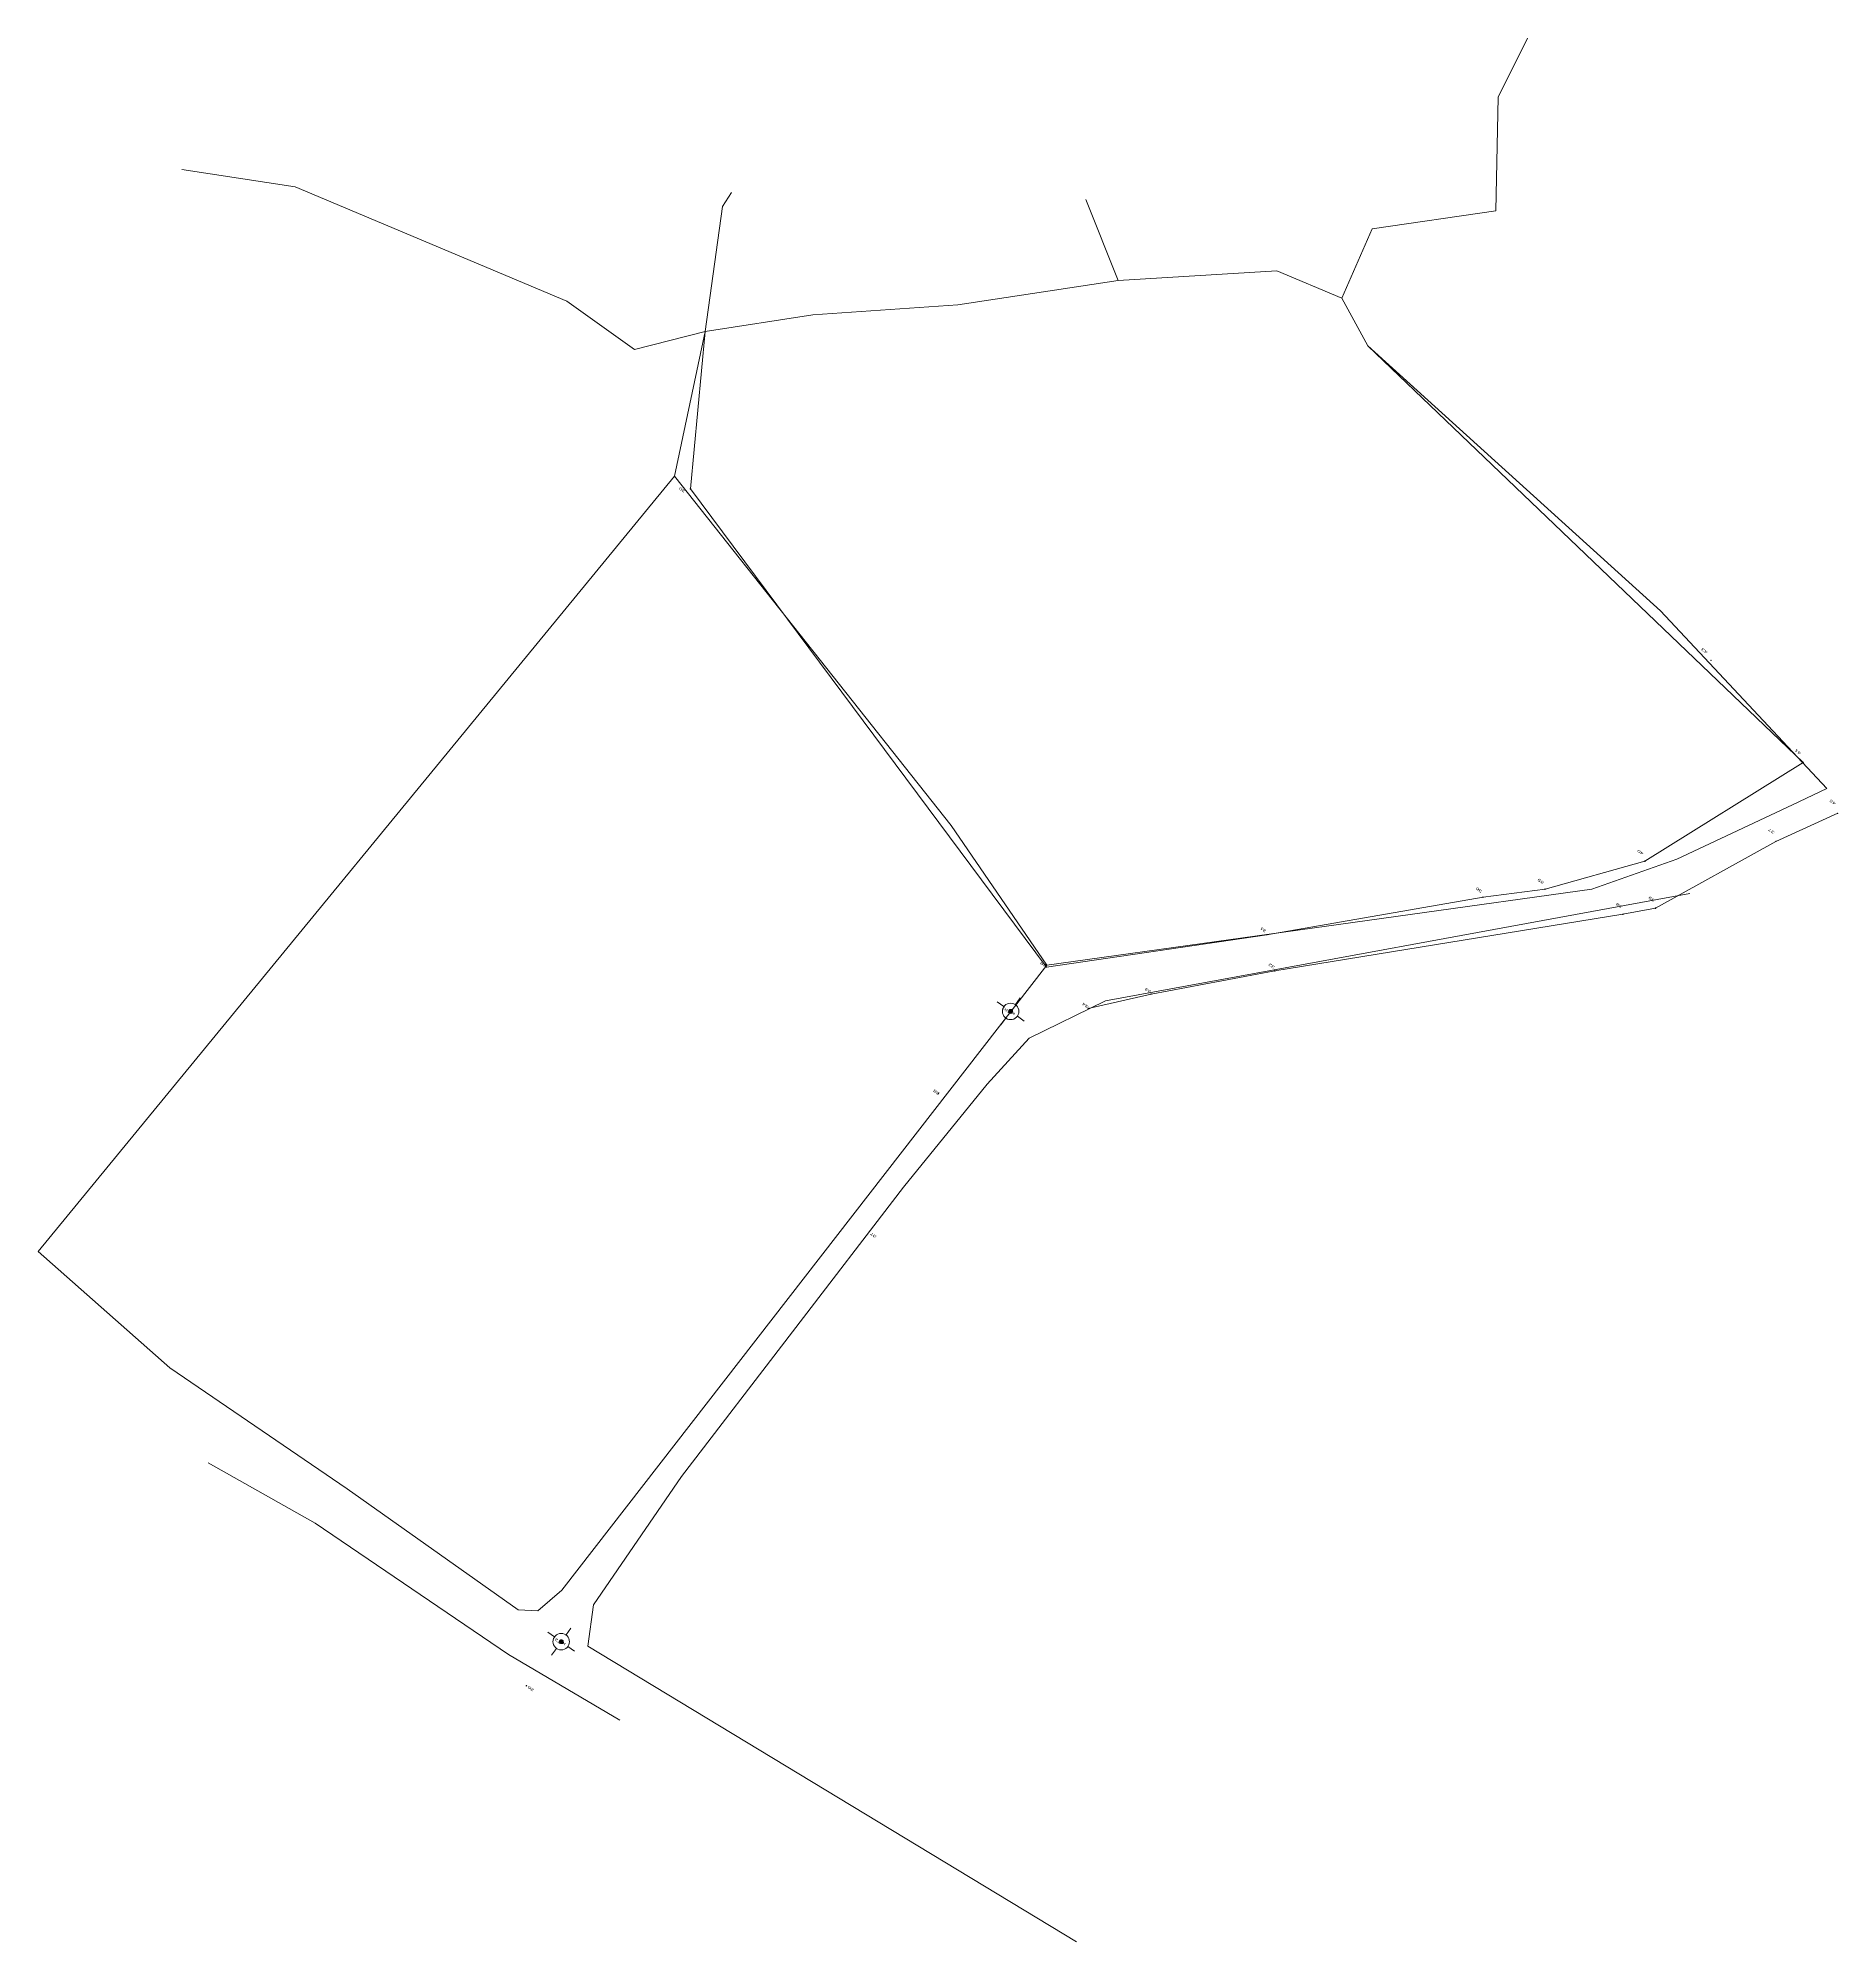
# Model space of a CAD drawing. Header units: metres. Extents: x 549831 to 549967, y 1838707 to 1838852.
import ezdxf
from ezdxf.enums import TextEntityAlignment as Align

# ---------------------------------------------------------------- set-up
doc = ezdxf.new("R2010")
doc.units = ezdxf.units.M
doc.header["$LTSCALE"] = 0.08
doc.header["$PDMODE"] = 32
doc.header["$PDSIZE"] = 0.04
for name, color, linetype, lineweight in [('10', 7, 'Continuous', 13), ('23', 7, 'Continuous', 13), ('7', 7, 'Continuous', 13)]:
    doc.layers.add(name, color=color, linetype=linetype, lineweight=lineweight)
doc.layers.add('12', color=7, linetype='Continuous')
doc.layers.add('9', color=7, linetype='Continuous')

msp = doc.modelspace()

# ---------------------------------------------------------------- hatches: boundary and pattern name
at = {"layer": '7'}
for points in [[(549904.73582, 1838777.9794, 1), (549904.56161, 1838777.73517, 1)], [(549870.67003, 1838730.22341, 1), (549870.49581, 1838729.97918, 1)]]:
    msp.add_hatch(color=256, dxfattribs=at).paths.add_polyline_path(points)

# ---------------------------------------------------------------- linework, layer by layer
at = {"layer": '10'}
for p, q in [((549910.35, 1838839.38), (549912.79, 1838833.25)), ((549879.17, 1838818.41), (549881.5, 1838829.37)), ((549830.93, 1838759.67), (549879.17, 1838818.41)), ((549907.38, 1838781.22), (549880.38, 1838817.46))]:
    msp.add_line(p, q, dxfattribs=at)
for points in [[(549929.75, 1838831.9), (549932.06, 1838837.16), (549941.44, 1838838.52), (549941.6, 1838847.13), (549943.82, 1838851.61)], [(549841.82, 1838841.64), (549850.43, 1838840.34), (549871, 1838831.67), (549876.13, 1838828.01), (549881.5, 1838829.37)], [(549881.5, 1838829.37), (549882.81, 1838838.86), (549883.5, 1838839.91)], [(549880.38, 1838817.46), (549881.5, 1838829.37), (549889.66, 1838830.63), (549900.66, 1838831.39), (549912.79, 1838833.25), (549924.83, 1838833.97), (549929.75, 1838831.9), (549931.72, 1838828.28), (549964.73, 1838796.73), (549952.72, 1838789.24), (549945.16, 1838787.12), (549940.46, 1838786.51), (549924.07, 1838783.67), (549907.38, 1838781.22)], [(549881.5, 1838829.37), (549889.66, 1838830.63), (549900.66, 1838831.39), (549912.79, 1838833.25)], [(549912.79, 1838833.25), (549924.83, 1838833.97), (549929.75, 1838831.9)], [(549929.75, 1838831.9), (549931.72, 1838828.28), (549953.92, 1838808.2), (549966.52, 1838794.75)], [(549879.17, 1838818.41), (549900.15, 1838791.95), (549907.4, 1838781.35)], [(549910.53, 1838778.09), (549915.3, 1838779.17), (549924.67, 1838780.93), (549951.06, 1838785.22), (549953.53, 1838785.68), (549962.66, 1838790.74), (549967.34, 1838792.87)]]:
    msp.add_lwpolyline(points, dxfattribs=at)
at = {"layer": '23'}
for points in [[(549966.52, 1838794.75), (549963.92, 1838793.51), (549955.15, 1838789.4), (549948.71, 1838787.11), (549907.4, 1838781.35)], [(549909.65, 1838707.35), (549872.6, 1838729.75), (549873.02, 1838732.89), (549879.7, 1838742.61), (549896.52, 1838764.54), (549902.86, 1838772.34), (549906.06, 1838775.82), (549911.85, 1838778.66), (549956.14, 1838786.79)], [(549907.4, 1838781.35), (549870.64, 1838734.01), (549868.81, 1838732.45), (549867.33, 1838732.51), (549854.35, 1838741.68), (549840.93, 1838750.84), (549830.93, 1838759.67)], [(549843.83, 1838743.66), (549851.94, 1838739.08), (549866.59, 1838729.13), (549875.03, 1838724.15)]]:
    msp.add_lwpolyline(points, dxfattribs=at)
at = {"layer": '7'}
for p, q in [((549903.63, 1838778.58), (549904.14, 1838778.22)), ((549905.38, 1838778.88), (549905.01, 1838778.37)), ((549904.29, 1838777.35), (549903.92, 1838776.84)), ((549905.16, 1838777.49), (549905.67, 1838777.13)), ((549869.57, 1838730.83), (549870.07, 1838730.46)), ((549871.31, 1838731.12), (549870.95, 1838730.61)), ((549870.22, 1838729.59), (549869.86, 1838729.08)), ((549871.09, 1838729.74), (549871.6, 1838729.38))]:
    msp.add_line(p, q, dxfattribs=at)
for centre, radius in [((549904.64872, 1838777.85728), 0.625), ((549904.64872, 1838777.85728), 0.15), ((549870.58292, 1838730.10129), 0.625), ((549870.58292, 1838730.10129), 0.15)]:
    msp.add_circle(centre, radius, dxfattribs=at)
for p in [(549880.38, 1838817.46), (549957.74, 1838804.46), (549964.73, 1838796.73), (549967.34, 1838792.87), (549962.66, 1838790.74), (549952.72, 1838789.24), (549945.16, 1838787.12), (549940.46, 1838786.51), (549953.53, 1838785.68), (549951.06, 1838785.22), (549924.07, 1838783.67), (549907.38, 1838781.22), (549924.67, 1838780.93), (549915.3, 1838779.17), (549910.53, 1838778.09), (549899.16, 1838771.63), (549894.27, 1838760.84), (549867.95, 1838726.76)]:
    msp.add_point(p, dxfattribs=at)

# ---------------------------------------------------------------- texts
at = {"layer": '12', "width": 1.75}
for s, p in [('30', (549880.02, 1838817.3)), ('43', (549957.51, 1838805.12)), ('41', (549964.58, 1838797.47)), ('42', (549967.23, 1838793.64)), ('37', (549962.58, 1838791.45)), ('40', (549952.66, 1838789.85)), ('36', (549940.42, 1838786.99)), ('35', (549945.11, 1838787.65)), ('38', (549951.04, 1838785.82)), ('39', (549953.51, 1838786.3)), ('31', (549924.06, 1838783.98)), ('29', (549907.4, 1838781.35)), ('32', (549924.7, 1838781.24)), ('34', (549910.58, 1838778.25)), ('33', (549915.34, 1838779.38)), ('28', (549899.29, 1838771.67)), ('27', (549894.51, 1838760.83)), ('26', (549868.55, 1838726.47))]:
    msp.add_text(s, height=0.2, rotation=145.109, dxfattribs=at).set_placement(p)
at = {"layer": '7'}
for s, width, p in [('TR3', 1.35, (549904.65, 1838777.86)), ('T3', 1.55, (549870.58, 1838730.1))]:
    msp.add_text(s, height=0.1999, rotation=144.499, dxfattribs=dict(at, width=width)).set_placement(p)
at = {"layer": '9', "width": 1.45}
for p in [(549904.5861, 1838778.02665), (549870.5161, 1838730.27665)]:
    msp.add_text('KC', height=0.1999, rotation=144.499, dxfattribs=at).set_placement(p, align=Align.RIGHT)

doc.saveas('drawing.dxf')
